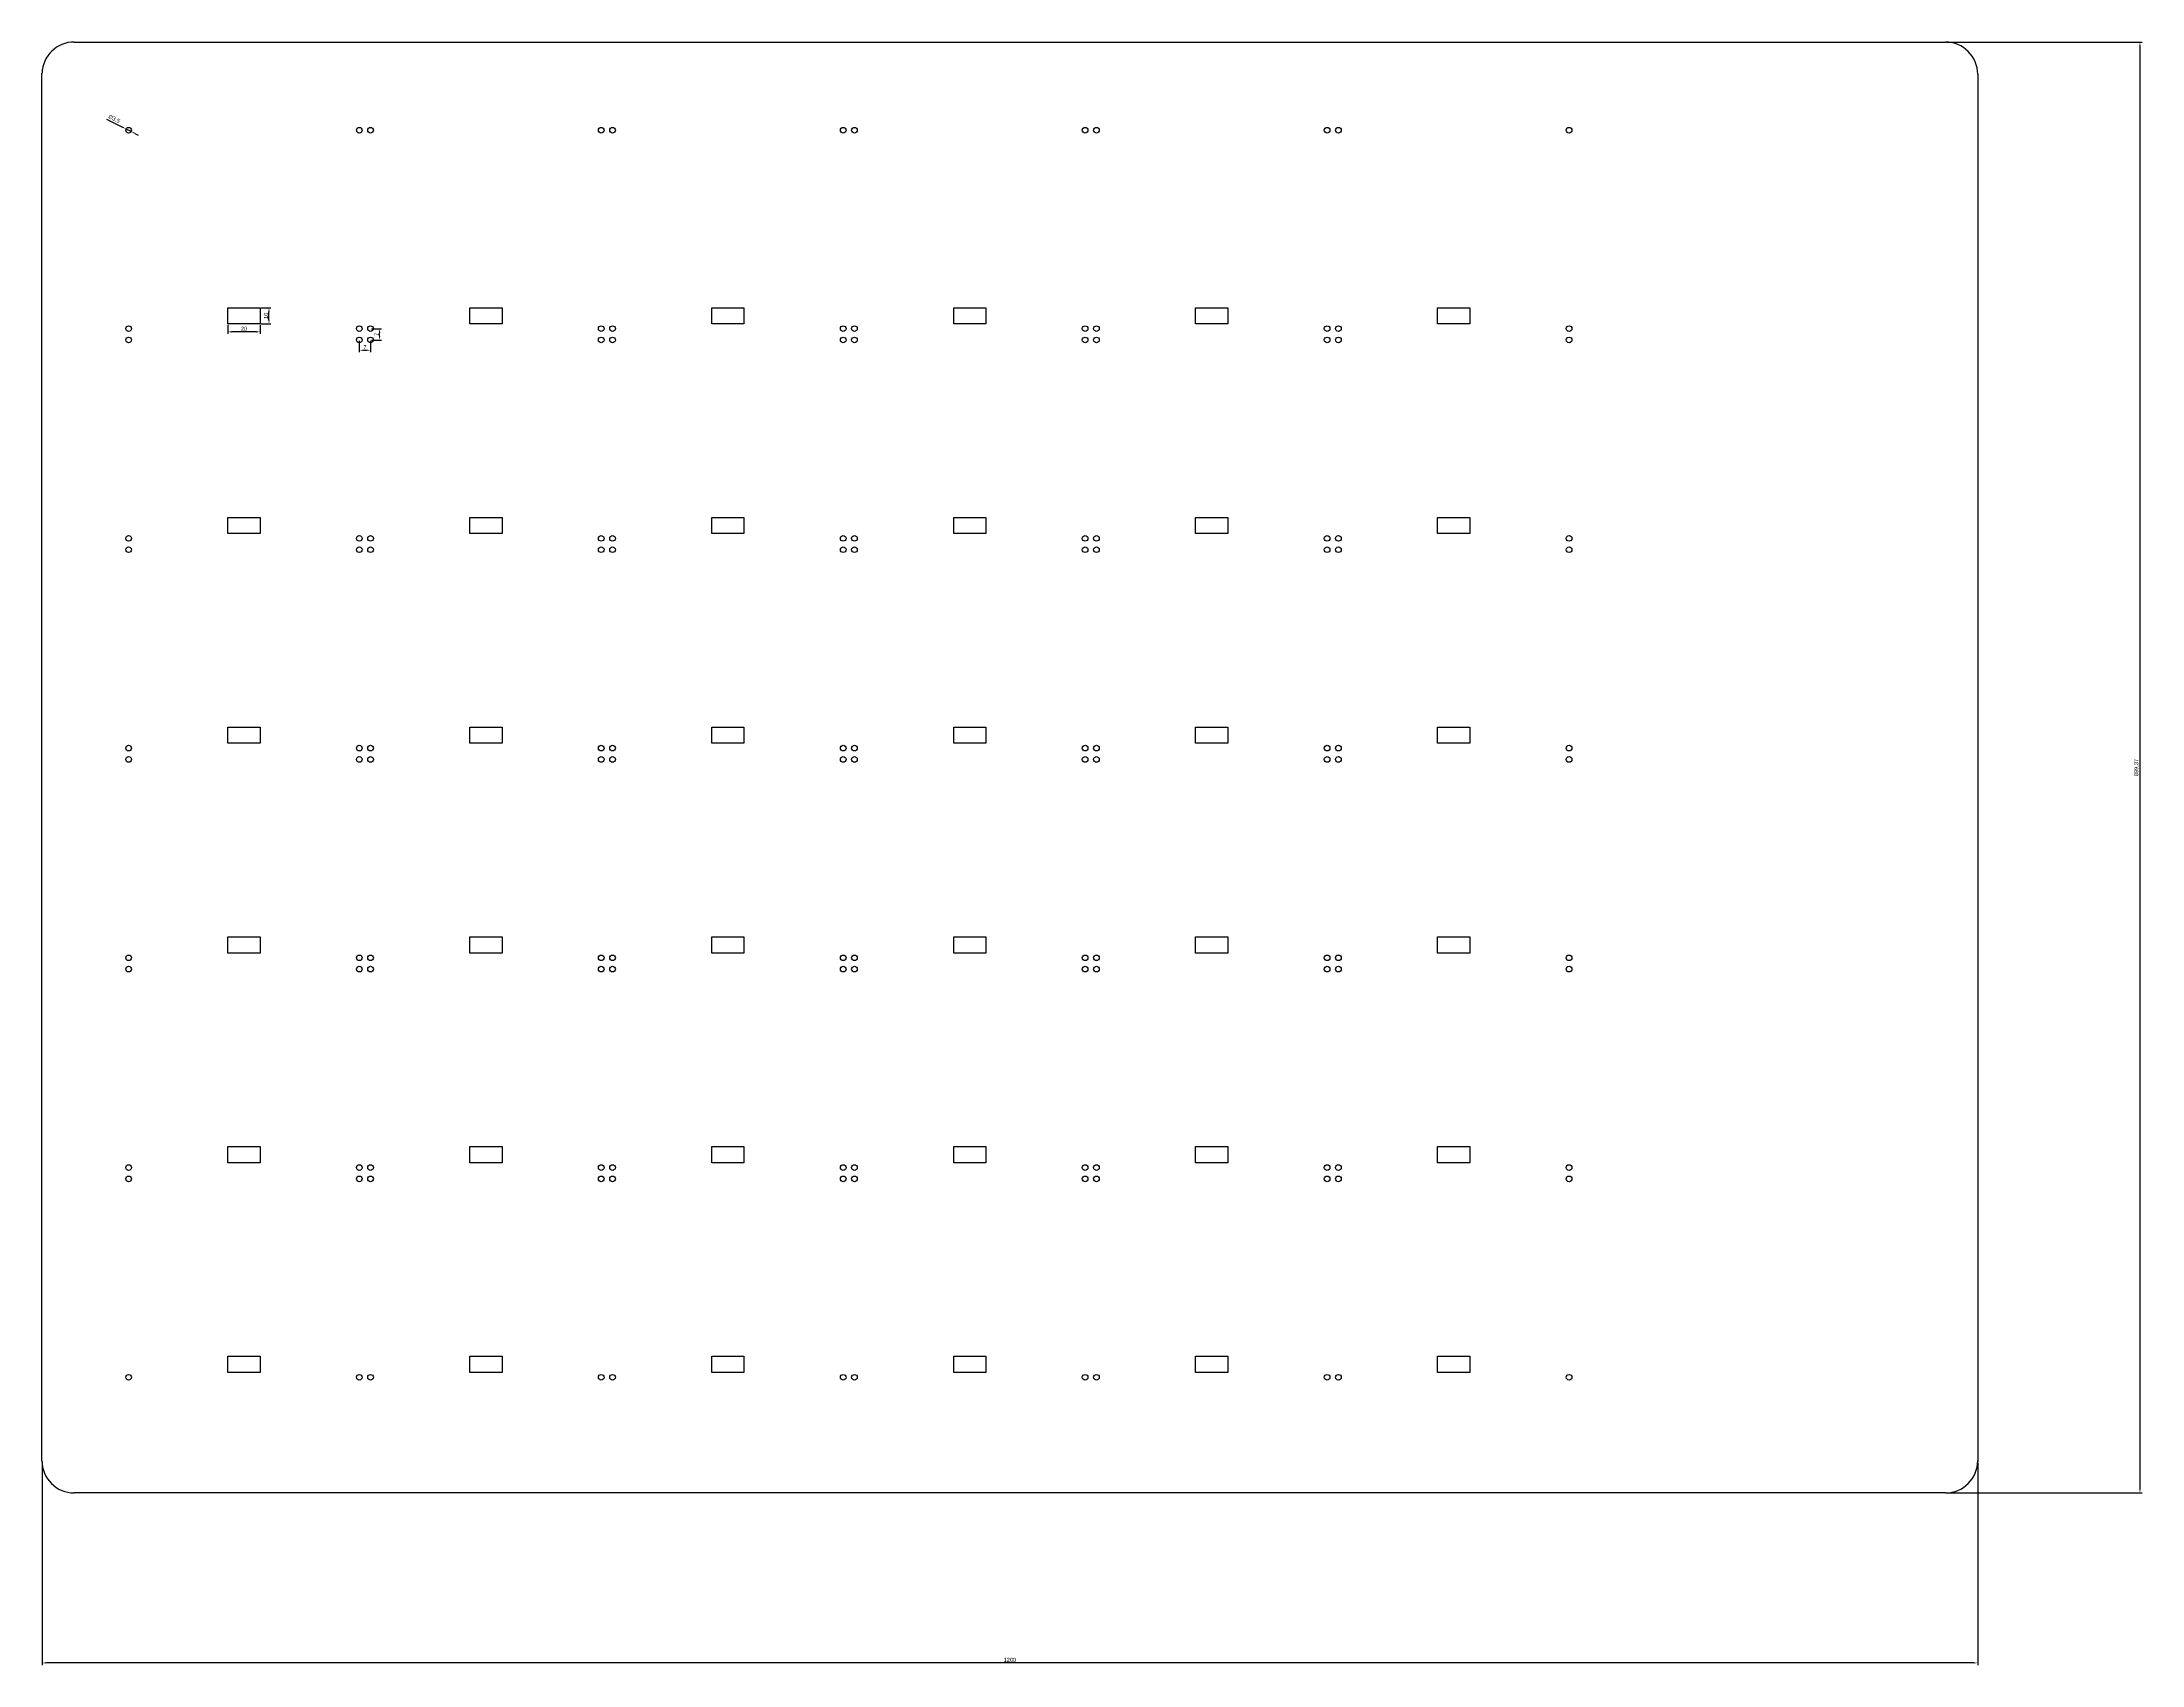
# Model space of a CAD drawing. Header units: millimetres. Extents: x 2 to 1304, y -129 to 877.
import ezdxf

# ---------------------------------------------------------------- set-up
doc = ezdxf.new("R2010")
doc.units = ezdxf.units.MM
doc.styles.get("Standard").update_dxf_attribs({"font": 'arial.ttf'})
doc.dimstyles.new('ISO-25', dxfattribs={"dimtxt": 2.5, "dimasz": 2.5, "dimexe": 1.25, "dimexo": 0.625, "dimtad": 1, "dimtxsty": 'Standard', "dimcen": 2.5, "dimadec": 0, "dimazin": 0, "dimtfac": 1, "dimtmove": 0, "dimatfit": 3, "dimfxl": 1, "dimarcsym": 0})

# ---------------------------------------------------------------- blocks, each defined once
blk = doc.blocks.new('*D15')
at = {"color": 0, "lineweight": -2, "transparency": 16777216}
for p, q in [((1182.9, 877.4), (1304.2, 877.4)), ((1302.9, 874.9), (1302.9, -19.4)), ((1182.9, -21.9), (1304.2, -21.9))]:
    blk.add_line(p, q, dxfattribs=at)
at = {"color": 0, "transparency": 16777216}
for points in [[(1302.5, 874.9), (1303.3, 874.9), (1302.9, 877.4)], [(1302.5, -19.4), (1303.3, -19.4), (1302.9, -21.9)]]:
    blk.add_solid(points, dxfattribs=at)
at = {"layer": 'Defpoints', "color": 0, "transparency": 16777216}
for p in [(1182.3, 877.4), (1182.3, -21.9), (1302.9, -21.9)]:
    blk.add_point(p, dxfattribs=at)
at = {"color": 0, "transparency": 16777216, "insert": (1300.8, 427.7), "char_height": 2.5, "attachment_point": 5, "rotation": 90}
blk.add_mtext('899,37', dxfattribs=at)
blk = doc.blocks.new('*D16')
at = {"color": 0, "lineweight": -2, "transparency": 16777216}
for p, q in [((2.3, -2.6), (2.3, -128.6)), ((1202.3, -3.2), (1202.3, -128.6)), ((1199.8, -127.3), (4.8, -127.3))]:
    blk.add_line(p, q, dxfattribs=at)
at = {"color": 0, "transparency": 16777216}
for points in [[(4.8, -126.9), (4.8, -127.7), (2.3, -127.3)], [(1199.8, -126.9), (1199.8, -127.7), (1202.3, -127.3)]]:
    blk.add_solid(points, dxfattribs=at)
at = {"layer": 'Defpoints', "color": 0, "transparency": 16777216}
for p in [(2.3, -1.9), (1202.3, -2.6), (2.3, -127.3)]:
    blk.add_point(p, dxfattribs=at)
at = {"color": 0, "transparency": 16777216, "insert": (602.3, -125.4), "char_height": 2.5, "attachment_point": 5}
blk.add_mtext('1200', dxfattribs=at)
blk = doc.blocks.new('*D17')
at = {"color": 0, "lineweight": -2, "transparency": 16777216}
for p, q in [((138.1, 712.7), (144.2, 712.7)), ((143, 705.2), (143, 710.2)), ((138.1, 702.7), (144.2, 702.7))]:
    blk.add_line(p, q, dxfattribs=at)
at = {"color": 0, "transparency": 16777216}
for points in [[(142.6, 710.2), (143.4, 710.2), (143, 712.7)], [(142.6, 705.2), (143.4, 705.2), (143, 702.7)]]:
    blk.add_solid(points, dxfattribs=at)
at = {"layer": 'Defpoints', "color": 0, "transparency": 16777216}
for p in [(137.5, 712.7), (143, 712.7), (137.5, 702.7)]:
    blk.add_point(p, dxfattribs=at)
at = {"color": 0, "transparency": 16777216, "insert": (141.1, 707.7), "char_height": 2.5, "attachment_point": 5, "rotation": 90}
blk.add_mtext('10', dxfattribs=at)
blk = doc.blocks.new('*D18')
at = {"color": 0, "lineweight": -2, "transparency": 16777216}
for p, q in [((117.5, 702.1), (117.5, 696.5)), ((135, 697.8), (120, 697.8)), ((137.5, 702.1), (137.5, 696.5))]:
    blk.add_line(p, q, dxfattribs=at)
at = {"color": 0, "transparency": 16777216}
for points in [[(120, 698.2), (120, 697.3), (117.5, 697.8)], [(135, 698.2), (135, 697.3), (137.5, 697.8)]]:
    blk.add_solid(points, dxfattribs=at)
at = {"layer": 'Defpoints', "color": 0, "transparency": 16777216}
for p in [(117.5, 702.7), (117.5, 697.8), (137.5, 702.7)]:
    blk.add_point(p, dxfattribs=at)
at = {"color": 0, "transparency": 16777216, "insert": (127.5, 699.7), "char_height": 2.5, "attachment_point": 5}
blk.add_mtext('20', dxfattribs=at)
blk = doc.blocks.new('*D19')
at = {"color": 0, "lineweight": -2, "transparency": 16777216}
for p, q in [((42.3, 829.7), (52.2, 824.7)), ((57.5, 822), (54.4, 823.5)), ((59.8, 820.8), (62, 819.7))]:
    blk.add_line(p, q, dxfattribs=at)
at = {"color": 0, "transparency": 16777216}
for points in [[(52.4, 825), (52, 824.3), (54.4, 823.5)], [(60, 821.2), (59.6, 820.5), (57.5, 822)]]:
    blk.add_solid(points, dxfattribs=at)
at = {"layer": 'Defpoints', "color": 0, "transparency": 16777216}
for p in [(54.4, 823.5), (57.5, 822)]:
    blk.add_point(p, dxfattribs=at)
at = {"color": 0, "transparency": 16777216, "insert": (47, 829.7), "char_height": 2.5, "attachment_point": 5, "rotation": 333.2685}
blk.add_mtext('∅3,5', dxfattribs=at)
blk = doc.blocks.new('*D20')
at = {"color": 0, "lineweight": -2, "transparency": 16777216}
for p, q in [((199, 692.1), (199, 685.2)), ((206, 692.1), (206, 685.2)), ((201.5, 686.4), (203.5, 686.4))]:
    blk.add_line(p, q, dxfattribs=at)
at = {"color": 0, "transparency": 16777216}
for points in [[(201.5, 686.8), (201.5, 686), (199, 686.4)], [(203.5, 686.8), (203.5, 686), (206, 686.4)]]:
    blk.add_solid(points, dxfattribs=at)
at = {"layer": 'Defpoints', "color": 0, "transparency": 16777216}
for p in [(199, 692.7), (206, 692.7), (206, 686.4)]:
    blk.add_point(p, dxfattribs=at)
at = {"color": 0, "transparency": 16777216, "insert": (202.5, 688.3), "char_height": 2.5, "attachment_point": 5}
blk.add_mtext('7', dxfattribs=at)
blk = doc.blocks.new('*D21')
at = {"color": 0, "lineweight": -2, "transparency": 16777216}
for p, q in [((206.6, 699.7), (212.8, 699.7)), ((206.6, 692.7), (212.8, 692.7)), ((211.6, 695.2), (211.6, 697.2))]:
    blk.add_line(p, q, dxfattribs=at)
at = {"color": 0, "transparency": 16777216}
for points in [[(211.1, 697.2), (212, 697.2), (211.6, 699.7)], [(211.1, 695.2), (212, 695.2), (211.6, 692.7)]]:
    blk.add_solid(points, dxfattribs=at)
at = {"layer": 'Defpoints', "color": 0, "transparency": 16777216}
for p in [(206, 699.7), (206, 692.7), (211.6, 699.7)]:
    blk.add_point(p, dxfattribs=at)
at = {"color": 0, "transparency": 16777216, "insert": (209.7, 696.2), "char_height": 2.5, "attachment_point": 5, "rotation": 90}
blk.add_mtext('7', dxfattribs=at)

msp = doc.modelspace()

# ---------------------------------------------------------------- linework, layer by layer
for points in [[(22.289, 877.425), (1182.289, 877.425)], [(2.289, -1.942), (2.289, 858.058)], [(1202.289, 857.425), (1202.289, -2.575)], [(1182.289, -21.942), (22.289, -21.942)]]:
    msp.add_lwpolyline(points)
for points in [[(117.477, 712.748), (137.477, 712.748), (137.477, 702.748), (117.477, 702.748)], [(267.477, 712.748), (287.477, 712.748), (287.477, 702.748), (267.477, 702.748)], [(417.477, 712.748), (437.477, 712.748), (437.477, 702.748), (417.477, 702.748)], [(567.477, 712.748), (587.477, 712.748), (587.477, 702.748), (567.477, 702.748)], [(717.477, 712.748), (737.477, 712.748), (737.477, 702.748), (717.477, 702.748)], [(867.477, 712.748), (887.477, 712.748), (887.477, 702.748), (867.477, 702.748)], [(117.477, 582.748), (137.477, 582.748), (137.477, 572.748), (117.477, 572.748)], [(267.477, 582.748), (287.477, 582.748), (287.477, 572.748), (267.477, 572.748)], [(417.477, 582.748), (437.477, 582.748), (437.477, 572.748), (417.477, 572.748)], [(567.477, 582.748), (587.477, 582.748), (587.477, 572.748), (567.477, 572.748)], [(717.477, 582.748), (737.477, 582.748), (737.477, 572.748), (717.477, 572.748)], [(867.477, 582.748), (887.477, 582.748), (887.477, 572.748), (867.477, 572.748)], [(117.477, 452.748), (137.477, 452.748), (137.477, 442.748), (117.477, 442.748)], [(267.477, 452.748), (287.477, 452.748), (287.477, 442.748), (267.477, 442.748)], [(417.477, 452.748), (437.477, 452.748), (437.477, 442.748), (417.477, 442.748)], [(567.477, 452.748), (587.477, 452.748), (587.477, 442.748), (567.477, 442.748)], [(717.477, 452.748), (737.477, 452.748), (737.477, 442.748), (717.477, 442.748)], [(867.477, 452.748), (887.477, 452.748), (887.477, 442.748), (867.477, 442.748)], [(117.477, 322.748), (137.477, 322.748), (137.477, 312.748), (117.477, 312.748)], [(267.477, 322.748), (287.477, 322.748), (287.477, 312.748), (267.477, 312.748)], [(417.477, 322.748), (437.477, 322.748), (437.477, 312.748), (417.477, 312.748)], [(567.477, 322.748), (587.477, 322.748), (587.477, 312.748), (567.477, 312.748)], [(717.477, 322.748), (737.477, 322.748), (737.477, 312.748), (717.477, 312.748)], [(867.477, 322.748), (887.477, 322.748), (887.477, 312.748), (867.477, 312.748)], [(117.477, 192.748), (137.477, 192.748), (137.477, 182.748), (117.477, 182.748)], [(267.477, 192.748), (287.477, 192.748), (287.477, 182.748), (267.477, 182.748)], [(417.477, 192.748), (437.477, 192.748), (437.477, 182.748), (417.477, 182.748)], [(567.477, 192.748), (587.477, 192.748), (587.477, 182.748), (567.477, 182.748)], [(717.477, 192.748), (737.477, 192.748), (737.477, 182.748), (717.477, 182.748)], [(867.477, 192.748), (887.477, 192.748), (887.477, 182.748), (867.477, 182.748)], [(117.477, 62.748), (137.477, 62.748), (137.477, 52.748), (117.477, 52.748)], [(267.477, 62.748), (287.477, 62.748), (287.477, 52.748), (267.477, 52.748)], [(417.477, 62.748), (437.477, 62.748), (437.477, 52.748), (417.477, 52.748)], [(567.477, 62.748), (587.477, 62.748), (587.477, 52.748), (567.477, 52.748)], [(717.477, 62.748), (737.477, 62.748), (737.477, 52.748), (717.477, 52.748)], [(867.477, 62.748), (887.477, 62.748), (887.477, 52.748), (867.477, 52.748)]]:
    msp.add_lwpolyline(points, close=True)
for centre in [(55.977, 822.748), (198.977, 822.748), (205.977, 822.748), (348.977, 822.748), (355.977, 822.748), (498.977, 822.748), (505.977, 822.748), (648.977, 822.748), (655.977, 822.748), (798.977, 822.748), (805.977, 822.748), (948.977, 822.748), (55.977, 699.748), (55.977, 692.748), (198.977, 699.748), (198.977, 692.748), (205.977, 699.748), (205.977, 692.748), (348.977, 699.748), (348.977, 692.748), (355.977, 699.748), (355.977, 692.748), (498.977, 699.748), (498.977, 692.748), (505.977, 699.748), (505.977, 692.748), (648.977, 699.748), (648.977, 692.748), (655.977, 699.748), (655.977, 692.748), (798.977, 699.748), (798.977, 692.748), (805.977, 699.748), (805.977, 692.748), (948.977, 699.748), (948.977, 692.748), (55.977, 569.748), (55.977, 562.748), (198.977, 569.748), (198.977, 562.748), (205.977, 569.748), (205.977, 562.748), (348.977, 569.748), (348.977, 562.748), (355.977, 569.748), (355.977, 562.748), (498.977, 569.748), (498.977, 562.748), (505.977, 569.748), (505.977, 562.748), (648.977, 569.748), (648.977, 562.748), (655.977, 569.748), (655.977, 562.748), (798.977, 569.748), (798.977, 562.748), (805.977, 569.748), (805.977, 562.748), (948.977, 569.748), (948.977, 562.748), (55.977, 439.748), (55.977, 432.748), (198.977, 439.748), (198.977, 432.748), (205.977, 439.748), (205.977, 432.748), (348.977, 439.748), (348.977, 432.748), (355.977, 439.748), (355.977, 432.748), (498.977, 439.748), (498.977, 432.748), (505.977, 439.748), (505.977, 432.748), (648.977, 439.748), (648.977, 432.748), (655.977, 439.748), (655.977, 432.748), (798.977, 439.748), (798.977, 432.748), (805.977, 439.748), (805.977, 432.748), (948.977, 439.748), (948.977, 432.748), (55.977, 309.748), (55.977, 302.748), (198.977, 309.748), (198.977, 302.748), (205.977, 309.748), (205.977, 302.748), (348.977, 309.748), (348.977, 302.748), (355.977, 309.748), (355.977, 302.748), (498.977, 309.748), (498.977, 302.748), (505.977, 309.748), (505.977, 302.748), (648.977, 309.748), (648.977, 302.748), (655.977, 309.748), (655.977, 302.748), (798.977, 309.748), (798.977, 302.748), (805.977, 309.748), (805.977, 302.748), (948.977, 309.748), (948.977, 302.748), (55.977, 179.748), (55.977, 172.748), (198.977, 179.748), (198.977, 172.748), (205.977, 179.748), (205.977, 172.748), (348.977, 179.748), (348.977, 172.748), (355.977, 179.748), (355.977, 172.748), (498.977, 179.748), (498.977, 172.748), (505.977, 179.748), (505.977, 172.748), (648.977, 179.748), (648.977, 172.748), (655.977, 179.748), (655.977, 172.748), (798.977, 179.748), (798.977, 172.748), (805.977, 179.748), (805.977, 172.748), (948.977, 179.748), (948.977, 172.748), (55.977, 49.748), (198.977, 49.748), (205.977, 49.748), (348.977, 49.748), (355.977, 49.748), (498.977, 49.748), (505.977, 49.748), (648.977, 49.748), (655.977, 49.748), (798.977, 49.748), (805.977, 49.748), (948.977, 49.748)]:
    msp.add_circle(centre, 1.75)
for centre, start, end in [((22.289, 857.425), 90, 178.186047), ((1182.289, 857.425), 0, 90), ((22.289, -1.942), 180, 270), ((1182.289, -1.942), 270, 0)]:
    msp.add_arc(centre, 20, start, end)

# ---------------------------------------------------------------- dimensions: what is measured, and where the dimension line sits
at = {"color": 3}
for base, p1, p2, picture, middle in [((1302.901, -21.942), (1182.289, 877.425), (1182.289, -21.942), '*D15', (1300.774, 427.742)), ((142.99, 712.748), (137.477, 702.748), (137.477, 712.748), '*D17', (141.089, 707.748)), ((211.555, 699.748), (205.977, 692.748), (205.977, 699.748), '*D21', (209.68, 696.248))]:
    dim = msp.add_linear_dim(base=base, p1=p1, p2=p2, angle=90, dimstyle='ISO-25', dxfattribs=at)
    dim.commit()
    dim.dimension.update_dxf_attribs({"geometry": picture, "text_midpoint": middle})
dim = msp.add_diameter_dim_2p(p1=(57.54, 821.961), p2=(54.414, 823.535), dimstyle='ISO-25', dxfattribs=at)
dim.commit()
dim.dimension.update_dxf_attribs({"geometry": '*D19', "text_midpoint": (46.074, 827.735), "dimtype": 163})
for base, p1, p2, picture, middle in [((117.477, 697.761), (137.477, 702.748), (117.477, 702.748), '*D18', (127.477, 699.662)), ((205.977, 686.429), (198.977, 692.748), (205.977, 692.748), '*D20', (202.477, 688.304)), ((2.289, -127.327), (1202.289, -2.575), (2.289, -1.942), '*D16', (602.289, -125.426))]:
    dim = msp.add_linear_dim(base=base, p1=p1, p2=p2, dimstyle='ISO-25', dxfattribs=at)
    dim.commit()
    dim.dimension.update_dxf_attribs({"geometry": picture, "text_midpoint": middle})

doc.saveas('drawing.dxf')
